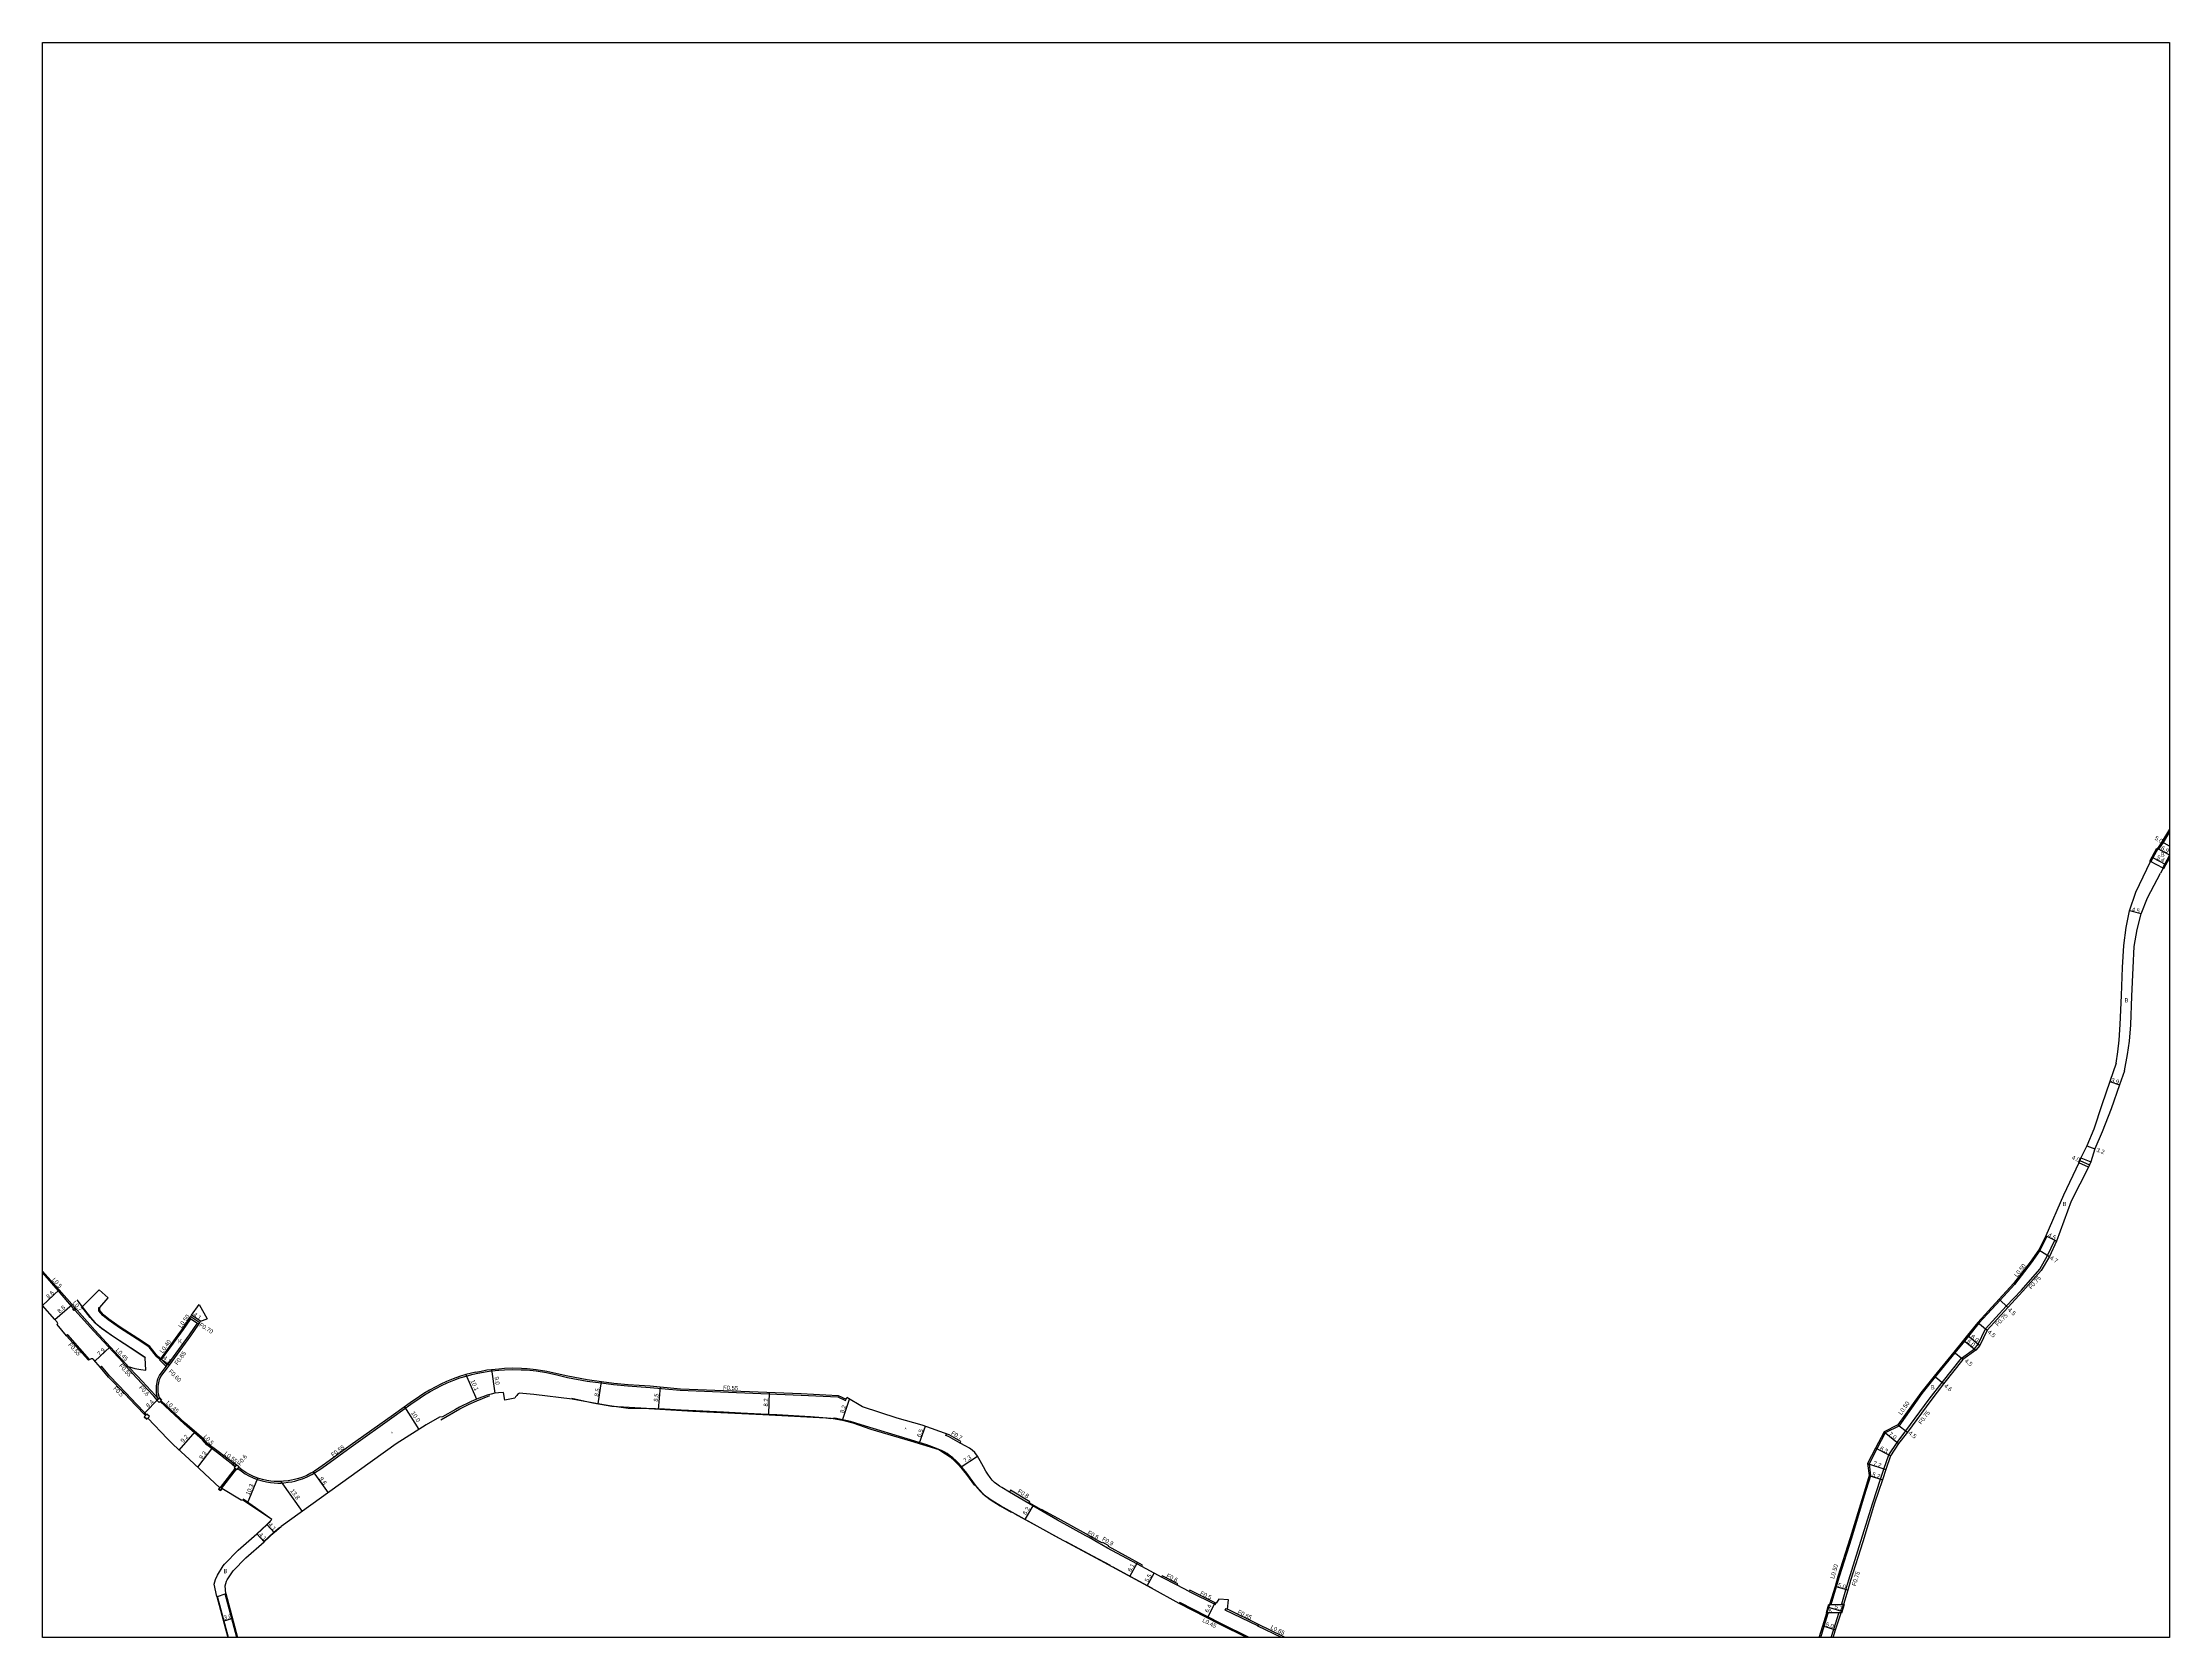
# Model space of a CAD drawing. Header units: metres. Extents: x -24000 to -21600, y -108000 to -105000.
# Drawn here: x -23200 to -22400, y -105600 to -105000 of the extents above; entities that cross this region are included whole.
import ezdxf

# ---------------------------------------------------------------- set-up
doc = ezdxf.new("R2010")
doc.units = ezdxf.units.M
doc.header["$LTSCALE"] = 2.5
for name, color, linetype in [('側溝・桝', 7, 'Continuous'), ('図郭', 7, 'Continuous'), ('幅員', 7, 'Continuous'), ('歩道・分離帯・安全施設', 7, 'Continuous'), ('舗装', 7, 'Continuous'), ('道路', 7, 'Continuous')]:
    doc.layers.add(name, color=color, linetype=linetype)
doc.styles.get("Standard").update_dxf_attribs({"font": ''})
doc.styles.add('YOKO_DECO', font='')
doc.styles.get('Standard').set_extended_font_data('@MS PGothic')
doc.styles.get('YOKO_DECO').set_extended_font_data('MS PGothic')

msp = doc.modelspace()

# ---------------------------------------------------------------- linework, layer by layer
at = {"layer": '側溝・桝'}
for points in [[(-22404.55, -105303.2), (-22404.13, -105303.48)], [(-22400, -105296.93), (-22402.41, -105300.92), (-22404.13, -105303.48)], [(-22523.29, -105587.38), (-22521.73, -105582.02), (-22520.64, -105578.3), (-22516.08, -105563.77), (-22511.63, -105549.29), (-22508.69, -105540.41), (-22507.42, -105536.63), (-22505.58, -105531.32), (-22502.48, -105526.6), (-22499.11, -105522.29), (-22490.32, -105510.34), (-22485.53, -105504.13), (-22478.18, -105494.91), (-22473.39, -105491.42), (-22472.01, -105489.72), (-22469.21, -105483.92), (-22461.37, -105475.37), (-22455.67, -105469.29), (-22448.81, -105461.47), (-22445.82, -105456.3), (-22443.15, -105450.58), (-22442.48, -105450.9)], [(-22446.52, -105448.93), (-22446.07, -105449.15), (-22448.75, -105454.47), (-22451.98, -105459.12), (-22458.26, -105467.16), (-22463.69, -105473.09), (-22471.69, -105481.82), (-22475.63, -105486.65), (-22477.13, -105488.49), (-22480.75, -105492.92), (-22488.12, -105502.01), (-22493.15, -105508.21), (-22501.79, -105520.45)], [(-23200, -105462.86), (-23194.08, -105469.6), (-23188.49, -105476.26)], [(-23187.91, -105476.88), (-23180.65, -105484.72), (-23169.67, -105496.57)], [(-23155.84, -105495.42), (-23157.05, -105494.47), (-23159.88, -105490.85), (-23162.62, -105488.95), (-23171.06, -105483.57), (-23175.33, -105480.55), (-23177.38, -105478.86), (-23178.86, -105477.15), (-23178.85, -105475.85), (-23178.45, -105475.86)], [(-23144.62, -105479.8), (-23144.21, -105480.08), (-23141.76, -105481.73), (-23141.22, -105482.09)], [(-23144.23, -105479.22), (-23140.83, -105481.51)], [(-23182.28, -105495.43), (-23190.53, -105486.12), (-23190.63, -105486.01), (-23191.03, -105486.36)], [(-23156.65, -105510.04), (-23157.19, -105508.11), (-23157.17, -105505.4), (-23156.67, -105502.72), (-23156, -105501.5), (-23153.44, -105498.07), (-23153.08, -105497.58), (-23152.76, -105497.16), (-23144.77, -105486.19), (-23141.76, -105481.73)], [(-23155.27, -105495.41), (-23148.04, -105485.49)], [(-23148.36, -105485.26), (-23148.04, -105485.49), (-23147.96, -105485.55)], [(-23147.96, -105485.55), (-23147.19, -105484.5), (-23144.21, -105480.08)], [(-23155.98, -105495.56), (-23155.84, -105495.42), (-23155.55, -105495.13)], [(-23155.98, -105495.56), (-23153.44, -105498.07)], [(-23155.55, -105495.13), (-23155.27, -105495.41), (-23153.08, -105497.58)], [(-23161.57, -105515.51), (-23164.66, -105512.25), (-23168.61, -105507.94), (-23174.74, -105501.72), (-23177.85, -105498), (-23178.24, -105498.36)], [(-23156.9, -105510.7), (-23158.13, -105509.23), (-23164.64, -105502.27), (-23169.81, -105496.69), (-23169.36, -105496.27)], [(-23167.81, -105498.06), (-23164.19, -105501.84), (-23157.68, -105508.79), (-23156.65, -105510.04)], [(-23126.55, -105536.47), (-23125.3, -105537.36), (-23123.78, -105538.39), (-23122.41, -105539.15), (-23120.83, -105539.9), (-23119.21, -105540.53), (-23117.41, -105541.05), (-23115.78, -105541.43), (-23114.23, -105541.69), (-23112.94, -105541.83), (-23111.52, -105541.92), (-23110.35, -105541.9), (-23109.26, -105541.81), (-23107.59, -105541.63), (-23106.2, -105541.42), (-23105.09, -105541.16), (-23103.57, -105540.73), (-23102.23, -105540.31), (-23100.42, -105539.55), (-23098.77, -105538.74), (-23097.36, -105537.85), (-23095.75, -105536.78), (-23093.25, -105535.02), (-23083.91, -105528.27), (-23067.72, -105516.7), (-23061.46, -105512.23), (-23057.92, -105509.81), (-23056.32, -105508.71), (-23054.2, -105507.47), (-23051.88, -105506.22), (-23049.93, -105505.27), (-23047.78, -105504.22), (-23045.36, -105503.21), (-23043, -105502.37), (-23040.66, -105501.66), (-23038.57, -105501.1), (-23036.91, -105500.76), (-23034.95, -105500.35), (-23032.81, -105499.92), (-23031.07, -105499.75), (-23028.36, -105499.5), (-23026.19, -105499.3), (-23023.06, -105499.17), (-23019.92, -105499.26), (-23017.81, -105499.37), (-23014.38, -105499.73), (-23010.4, -105500.38), (-23006.55, -105501.24), (-23002.57, -105502.17), (-22995.18, -105503.53), (-22989.84, -105504.27), (-22985.19, -105504.84), (-22979.8, -105505.35), (-22971.46, -105505.96), (-22960.14, -105507.01), (-22914.63, -105508.8), (-22900.83, -105509.52), (-22897.98, -105510.88), (-22897.74, -105510.37)], [(-23128.37, -105535.01), (-23134.22, -105530.54), (-23138.15, -105527.57), (-23139.79, -105525.63), (-23146.7, -105519.66), (-23155.75, -105511.25)], [(-22854.88, -105526.91), (-22859.28, -105524.37), (-22860.24, -105524.03), (-22860, -105523.37)], [(-22501.79, -105520.45), (-22506.96, -105523.02), (-22510.07, -105529.01), (-22513, -105534.62), (-22512.44, -105539.16), (-22514.78, -105546.78), (-22519.65, -105562.64), (-22524.22, -105577.16), (-22525.32, -105580.93), (-22527.41, -105587.69)], [(-23133.12, -105543.6), (-23127.47, -105536.36)], [(-23132.65, -105543.95), (-23127, -105536.71)], [(-22786.52, -105573.28), (-22799.4, -105566.35), (-22801.62, -105565.09), (-22802.72, -105564.48), (-22806.36, -105562.44), (-22807.61, -105561.74), (-22818.25, -105555.84), (-22829.03, -105549.65), (-22836.34, -105545.3)], [(-22773.29, -105580.32), (-22779.17, -105577.33)], [(-22768.66, -105582.71), (-22758.87, -105587.6), (-22758.64, -105587.14)], [(-22746.11, -105600), (-22756.81, -105594.7), (-22772.28, -105586.86), (-22772.48, -105587.26)], [(-22742.59, -105595.09), (-22742.88, -105595.69), (-22742.94, -105595.66), (-22755.12, -105589.71), (-22754.83, -105589.12), (-22754.27, -105589.39)], [(-22531.19, -105600), (-22529.88, -105595.75), (-22528.36, -105590.85)], [(-22528.84, -105590.7), (-22528.36, -105590.85)], [(-22527.89, -105587.54), (-22527.41, -105587.69)], [(-22527.27, -105600), (-22526.29, -105596.86), (-22524.24, -105590.52)], [(-22524.24, -105590.52), (-22523.53, -105590.75)], [(-22523.29, -105587.38), (-22522.57, -105587.59)], [(-22734.04, -105600), (-22742.88, -105595.69)]]:
    msp.add_lwpolyline(points, dxfattribs=at)
for points in [[(-23187.59, -105476.59), (-23188.08, -105477.03), (-23188.66, -105476.41), (-23188.17, -105475.96)], [(-23156.02, -105509.86), (-23155.2, -105510.72), (-23156.13, -105511.61), (-23156.95, -105510.75)], [(-23160.96, -105516.15), (-23161.57, -105515.51), (-23161.95, -105515.87), (-23161.33, -105516.52)], [(-23160.8, -105517.92), (-23159.8, -105516.92), (-23160.77, -105515.95), (-23161.77, -105516.96)], [(-23127.14, -105535.07), (-23127.59, -105535.69), (-23128.41, -105535.06), (-23127.97, -105534.46)], [(-23127.59, -105535.69), (-23128.41, -105535.06)], [(-23127.14, -105535.07), (-23127.87, -105536.07), (-23126.82, -105536.84), (-23126.08, -105535.83)], [(-23133.09, -105544.71), (-23132.57, -105544.01), (-23133.25, -105543.5), (-23133.77, -105544.19)]]:
    msp.add_lwpolyline(points, close=True, dxfattribs=at)
at = {"layer": '図郭'}
msp.add_lwpolyline([(-23200, -105000), (-22400, -105000), (-22400, -105600), (-23200, -105600)], close=True, dxfattribs=at)
at = {"layer": '幅員'}
for points in [[(-22404.55, -105303.2), (-22400, -105305.64)], [(-22400, -105302.36), (-22402.83, -105300.65)], [(-22406.36, -105306.58), (-22401.6, -105309.13)], [(-22410.64, -105327.83), (-22415, -105326.7)], [(-22422.49, -105390.89), (-22418.79, -105392.12)], [(-22431.12, -105415.04), (-22428.12, -105416.15)], [(-22433.76, -105420.63), (-22430.09, -105422.21)], [(-22449.17, -105454.21), (-22445.18, -105456.69)], [(-22442.48, -105450.9), (-22446.52, -105448.93)], [(-23200, -105475.08), (-23193.69, -105469.23)], [(-23195.36, -105480.36), (-23188.9, -105474.68)], [(-23140.53, -105481.06), (-23143.92, -105478.75)], [(-22464.06, -105472.76), (-22460.82, -105475.88)], [(-22476.02, -105486.33), (-22471.37, -105490.13)], [(-22472.07, -105481.5), (-22468.59, -105484.34)], [(-23180.3, -105496.07), (-23174.51, -105490.71)], [(-23155.55, -105495.13), (-23152.24, -105497.54)], [(-22477.66, -105495.45), (-22481.14, -105492.61)], [(-22477.52, -105488.17), (-22472.87, -105491.96)], [(-23040.81, -105501.13), (-23036.75, -105510.4)], [(-23031.12, -105499.19), (-23029.87, -105508.15)], [(-22991.06, -105512.11), (-22989.76, -105503.71)], [(-22484.94, -105504.59), (-22488.51, -105501.69)], [(-23161.95, -105515.87), (-23156.02, -105509.86)], [(-22968.37, -105514.24), (-22967.58, -105505.75)], [(-22926.85, -105515.98), (-22926.53, -105507.77)], [(-22899.17, -105518.25), (-22896.43, -105510.36)], [(-23063.87, -105513.28), (-23058.49, -105521.71)], [(-23148.58, -105529.53), (-23142.6, -105522.61)], [(-22870.11, -105526.72), (-22867.94, -105520.57)], [(-22507.33, -105522.65), (-22501.87, -105527.03)], [(-22502.12, -105520.06), (-22498.52, -105522.75)], [(-23141.61, -105535.95), (-23135.98, -105528.5)], [(-22854.42, -105535.79), (-22848.3, -105531.82)], [(-22513.52, -105534.53), (-22506.71, -105536.87)], [(-22504.9, -105531.65), (-22510.51, -105528.78)], [(-23122.93, -105549.51), (-23119.03, -105540.01)], [(-23110.38, -105541.35), (-23102.31, -105552.55)], [(-23098.24, -105537.75), (-23092.61, -105545.57)], [(-22512.95, -105539.12), (-22507.98, -105540.64)], [(-22830.44, -105555.62), (-22827.32, -105550.25)], [(-23115.62, -105557.44), (-23112.85, -105560.47)], [(-23119.45, -105560.99), (-23116.65, -105563.98)], [(-22791.02, -105577.11), (-22788.13, -105571.75)], [(-22784.56, -105580.62), (-22781.93, -105575.78)], [(-22521.01, -105582.23), (-22525.79, -105580.78)], [(-22761.82, -105592.66), (-22758.99, -105586.96)], [(-22528.21, -105588.61), (-22523.33, -105590.08)], [(-23131.72, -105593.7), (-23128.83, -105592.92)], [(-22530.36, -105595.6), (-22525.58, -105597.08)]]:
    msp.add_lwpolyline(points, dxfattribs=at)
at = {"layer": '歩道・分離帯・安全施設'}
for points in [[(-22404.42, -105303.27), (-22407.01, -105308.12)], [(-22402.52, -105310.53), (-22400, -105305.83)], [(-23187.05, -105473.03), (-23185.09, -105475.56), (-23181.96, -105479.58), (-23180.15, -105481.7), (-23177.73, -105483.69), (-23173.28, -105486.83), (-23164.84, -105492.34), (-23161.27, -105494.67)], [(-23050.14, -105518.09), (-23043.01, -105514), (-23039.54, -105512.19), (-23036.67, -105510.93), (-23031.81, -105508.92)], [(-23000.97, -105509.99), (-22992.97, -105511.74), (-22985.83, -105512.96), (-22972.8, -105513.7), (-22966.05, -105514.03), (-22959.73, -105514.31), (-22954.33, -105514.58), (-22943.85, -105515.11), (-22937.39, -105515.44), (-22929.85, -105515.83), (-22923.76, -105516.14), (-22911.11, -105516.89), (-22903.37, -105517.56)], [(-22902.61, -105517.6), (-22899.17, -105518.25), (-22895.28, -105519.26), (-22888.47, -105521.61), (-22882.12, -105523.49), (-22873.55, -105525.97), (-22862.86, -105529.31), (-22860.36, -105530.9), (-22858.66, -105532.07), (-22856.73, -105533.78), (-22855.23, -105535.3), (-22852.44, -105538.72), (-22849.52, -105542.77)], [(-22848.91, -105543.03), (-22847.3, -105544.92), (-22846.3, -105546), (-22845.26, -105546.88), (-22843.57, -105548.13), (-22839.8, -105550.53), (-22835.72, -105552.82)], [(-23124.48, -105547.9), (-23117.74, -105552.64), (-23113.7, -105555.47)], [(-23114.3, -105556.43), (-23115.52, -105557.55), (-23119.35, -105561.1)], [(-23116.76, -105563.87), (-23116.75, -105563.87), (-23112.95, -105560.36), (-23110.71, -105558.45)], [(-22834.29, -105553.52), (-22824.92, -105558.65), (-22816.21, -105563.38)], [(-22815.12, -105563.87), (-22805.12, -105569.27), (-22798.43, -105572.83)], [(-22797.44, -105573.39), (-22789.14, -105577.93), (-22782.68, -105581.46)]]:
    msp.add_lwpolyline(points, dxfattribs=at)
at = {"layer": '舗装'}
for points in [[(-23134.17, -105584.56), (-23131.33, -105583.59)], [(-22523.53, -105590.75), (-22528.84, -105590.7)], [(-22527.89, -105587.54), (-22522.57, -105587.59)]]:
    msp.add_lwpolyline(points, dxfattribs=at)
at = {"layer": '道路'}
for points in [[(-22400, -105295.96), (-22402.83, -105300.65), (-22404.55, -105303.2)], [(-22407.15, -105308.05), (-22404.55, -105303.2)], [(-22400, -105306.15), (-22402.38, -105310.6), (-22407.15, -105308.05), (-22404.55, -105303.2), (-22400, -105305.64)], [(-22420.04, -105383.9), (-22419.36, -105379.66), (-22418.97, -105375.26), (-22418.57, -105369.35), (-22418.09, -105358.54), (-22417.69, -105347.94), (-22417.21, -105339.63), (-22416.27, -105332.94), (-22415, -105326.7), (-22412.59, -105319.6), (-22407.15, -105308.05)], [(-22400, -105306.15), (-22402.38, -105310.6), (-22403.41, -105312.52)], [(-22400, -105306.15), (-22402.38, -105310.6)], [(-22402.38, -105310.6), (-22402.12, -105310.74), (-22400, -105306.78)], [(-22416.85, -105386.88), (-22415.77, -105380.72), (-22414.99, -105375.73), (-22414.57, -105369.57), (-22414.1, -105358.7), (-22413.69, -105348.14), (-22413.23, -105340.09), (-22412.1, -105333.69), (-22410.64, -105327.83), (-22408.24, -105321.72), (-22407.06, -105319.4), (-22403.41, -105312.52)], [(-22420.04, -105383.9), (-22422.49, -105390.89), (-22425.42, -105399.65), (-22428.46, -105408.74), (-22431.12, -105415.04), (-22433.28, -105419.52)], [(-22416.85, -105386.88), (-22418.79, -105392.12), (-22421.96, -105401.14), (-22425.34, -105409.74), (-22428.12, -105416.15), (-22429.61, -105421.11), (-22430.44, -105423.04), (-22437, -105435.92), (-22442.48, -105450.9), (-22445.18, -105456.69), (-22448.21, -105461.91), (-22455.1, -105469.77), (-22460.82, -105475.88), (-22468.59, -105484.34), (-22471.37, -105490.13), (-22472.87, -105491.96), (-22477.66, -105495.45), (-22484.94, -105504.59), (-22489.72, -105510.8), (-22498.52, -105522.75), (-22501.87, -105527.03), (-22504.9, -105531.65), (-22506.71, -105536.87), (-22507.98, -105540.64), (-22510.91, -105549.52), (-22515.36, -105564), (-22519.92, -105578.51), (-22521.01, -105582.23), (-22522.57, -105587.59)], [(-22434.12, -105421.45), (-22439.83, -105433.59), (-22446.52, -105448.93), (-22449.17, -105454.21), (-22452.39, -105458.83), (-22458.64, -105466.84), (-22464.06, -105472.76), (-22472.07, -105481.5), (-22476.02, -105486.33), (-22477.52, -105488.17), (-22481.14, -105492.61), (-22488.51, -105501.69), (-22493.54, -105507.91), (-22502.12, -105520.06)], [(-22433.28, -105419.52), (-22434.12, -105421.45)], [(-22434.12, -105421.45), (-22433.28, -105419.52)], [(-22429.61, -105421.11), (-22430.44, -105423.04)], [(-23167.81, -105498.06), (-23168.54, -105497.15), (-23180.32, -105484.43), (-23193.69, -105469.23), (-23200, -105462.16)], [(-23161.35, -105494.79), (-23164.92, -105492.46), (-23173.37, -105486.96), (-23177.82, -105483.81), (-23180.25, -105481.81), (-23182.08, -105479.68), (-23185.2, -105475.66), (-23185.09, -105475.56), (-23178.69, -105469.26)], [(-23178.69, -105469.26), (-23175.29, -105472.21)], [(-23194.52, -105482.32), (-23194.32, -105482.05), (-23194.28, -105481.84), (-23194.37, -105481.62), (-23194.52, -105481.38), (-23194.82, -105481.02), (-23195.06, -105480.7), (-23195.36, -105480.36), (-23200, -105475.08)], [(-23155.55, -105495.13), (-23156.77, -105494.18), (-23159.6, -105490.56), (-23162.4, -105488.62), (-23170.84, -105483.24), (-23175.09, -105480.23), (-23177.1, -105478.57), (-23178.46, -105477), (-23178.45, -105475.86), (-23175.29, -105472.21)], [(-23155.55, -105495.13), (-23148.36, -105485.26), (-23147.6, -105484.21), (-23144.62, -105479.8), (-23144.23, -105479.22), (-23143.92, -105478.75), (-23141.13, -105474.68)], [(-23141.13, -105474.68), (-23138.1, -105480.13)], [(-23113.72, -105555.68), (-23124.72, -105548.31), (-23125.29, -105548.36), (-23132.57, -105544.01), (-23133.09, -105544.71), (-23133.77, -105544.19), (-23133.37, -105543.65), (-23144.82, -105532.96), (-23150.8, -105527.52), (-23153.05, -105525.23), (-23160.44, -105517.56), (-23160.8, -105517.92), (-23161.77, -105516.96), (-23161.33, -105516.52), (-23165.04, -105512.61), (-23169, -105508.31), (-23175.13, -105502.08), (-23178.21, -105498.39), (-23180.84, -105495.46), (-23180.99, -105495.33), (-23181.12, -105495.23), (-23181.28, -105495.17), (-23181.49, -105495.16), (-23181.74, -105495.21), (-23181.95, -105495.27), (-23182.23, -105495.39), (-23182.74, -105495.72), (-23190.93, -105486.47), (-23194.52, -105482.32)], [(-23156.02, -105509.86), (-23156.54, -105508.03), (-23156.52, -105505.46), (-23156.05, -105502.94), (-23155.45, -105501.85), (-23152.97, -105498.53), (-23152.61, -105498.04), (-23152.24, -105497.54), (-23144.24, -105486.57), (-23141.22, -105482.09), (-23140.83, -105481.51), (-23140.53, -105481.06), (-23138.1, -105480.13)], [(-23161.15, -105499.45), (-23161.35, -105494.79)], [(-23167.81, -105498.06), (-23165.26, -105498.85), (-23162.97, -105499.21), (-23161.15, -105499.45)], [(-23037.02, -105500.22), (-23038.7, -105500.57), (-23040.81, -105501.13), (-23043.17, -105501.84), (-23045.56, -105502.7), (-23048.01, -105503.72), (-23050.17, -105504.77), (-23052.13, -105505.73), (-23054.47, -105506.99), (-23056.61, -105508.24), (-23058.24, -105509.35), (-23061.78, -105511.78), (-23068.04, -105516.25), (-23084.23, -105527.82), (-23093.57, -105534.57), (-23096.06, -105536.33), (-23097.66, -105537.38), (-23099.04, -105538.25), (-23100.65, -105539.04), (-23102.42, -105539.79), (-23103.73, -105540.2), (-23105.23, -105540.63), (-23106.31, -105540.88), (-23107.67, -105541.08), (-23109.31, -105541.26), (-23110.38, -105541.35), (-23111.51, -105541.37), (-23112.89, -105541.28), (-23114.15, -105541.14), (-23115.67, -105540.89), (-23117.28, -105540.52), (-23119.03, -105540.01), (-23120.61, -105539.39), (-23122.16, -105538.65), (-23123.49, -105537.91), (-23124.98, -105536.91), (-23126.22, -105536.02), (-23126.08, -105535.83), (-23127.14, -105535.07), (-23127.97, -105534.46), (-23128.04, -105534.56), (-23133.88, -105530.1), (-23137.78, -105527.15), (-23139.48, -105525.3), (-23146.39, -105519.33), (-23155.43, -105510.94), (-23155.2, -105510.72), (-23156.02, -105509.86)], [(-23037.02, -105500.22), (-23035.06, -105499.8), (-23032.89, -105499.36), (-23031.12, -105499.19), (-23028.41, -105498.94), (-23026.23, -105498.74), (-23023.06, -105498.61), (-23019.89, -105498.69), (-23017.77, -105498.81), (-23014.3, -105499.17), (-23010.29, -105499.83), (-23006.42, -105500.69), (-23002.46, -105501.62), (-22995.09, -105502.97), (-22989.76, -105503.71), (-22985.13, -105504.28), (-22979.75, -105504.78), (-22971.41, -105505.4), (-22960.1, -105506.44), (-22914.6, -105508.24), (-22900.69, -105508.96), (-22897.74, -105510.37), (-22897.45, -105509.76)], [(-23026.13, -105510.74), (-23026.61, -105507.79), (-23028.49, -105507.97), (-23029.87, -105508.15), (-23031.28, -105508.45), (-23032.77, -105508.86), (-23034.45, -105509.47), (-23036.19, -105510.16), (-23038.76, -105511.28), (-23040.49, -105512.06), (-23041.69, -105512.65), (-23043.12, -105513.41), (-23044.62, -105514.25), (-23049.57, -105517.02), (-23050.65, -105517.13)], [(-23022.34, -105510.01), (-23026.13, -105510.74)], [(-22747.12, -105600), (-22757, -105595.1), (-22772.54, -105587.23), (-22782.91, -105581.51), (-22802.11, -105571.1), (-22819.15, -105561.87), (-22839.74, -105550.53), (-22843.19, -105548.36), (-22844.92, -105547.07), (-22846.3, -105545.78), (-22847.47, -105544.55), (-22848.53, -105543.35), (-22849.47, -105542.23), (-22852.4, -105538.24), (-22855.29, -105534.73), (-22856.36, -105533.5), (-22857.66, -105532.41), (-22858.48, -105531.75), (-22859.79, -105530.83), (-22860.93, -105530.19), (-22861.68, -105529.79), (-22863.7, -105528.88), (-22867.45, -105527.54), (-22874.75, -105525.31), (-22890.47, -105520.5), (-22896.12, -105518.77), (-22901.97, -105517.49), (-22903.47, -105517.69), (-22905.43, -105517.52), (-22929.02, -105516.21), (-22955.38, -105514.99), (-22971.93, -105514.03), (-22979.67, -105513.83), (-22986.79, -105512.89), (-22991.83, -105511.97), (-23000.73, -105510.3), (-23015.22, -105508.6), (-23020.7, -105508.08), (-23020.99, -105508.32), (-23021.31, -105508.61), (-23021.61, -105508.94), (-23021.87, -105509.26), (-23022.05, -105509.52), (-23022.34, -105510.01)], [(-22854.59, -105526.33), (-22858.98, -105523.73), (-22869.11, -105520.16), (-22878.52, -105517.53), (-22891.61, -105513.27), (-22897.45, -105509.76)], [(-23050.65, -105517.13), (-23055.74, -105519.95), (-23067.02, -105527.15), (-23080.73, -105537.02), (-23110.29, -105558.29)], [(-22757.57, -105585.64), (-22758.58, -105587.05), (-22758.64, -105587.14), (-22768.44, -105582.26), (-22768.66, -105582.71), (-22773.29, -105580.32), (-22773.02, -105579.8), (-22778.91, -105576.81), (-22779.17, -105577.33), (-22780.31, -105576.67), (-22786.52, -105573.28), (-22786.25, -105572.76), (-22799.12, -105565.83), (-22798.93, -105565.48), (-22801.2, -105564.33), (-22801.33, -105564.56), (-22802.43, -105563.94), (-22806.06, -105561.9), (-22807.31, -105561.2), (-22817.96, -105555.3), (-22824.24, -105551.89), (-22824.25, -105551.88), (-22824.31, -105552), (-22828.86, -105549.36), (-22828.63, -105548.95), (-22835.93, -105544.61), (-22836.34, -105545.3), (-22839.16, -105543.59), (-22840.09, -105543.05), (-22841.09, -105542.39), (-22841.99, -105541.65), (-22842.83, -105540.81), (-22843.62, -105539.85), (-22844.43, -105538.54), (-22845.15, -105537.39), (-22846.12, -105535.75), (-22847.32, -105533.56), (-22848.3, -105531.82), (-22849.34, -105530.47), (-22850.3, -105529.54), (-22851.3, -105528.8), (-22852.7, -105528.02), (-22854.88, -105526.91), (-22854.59, -105526.33)], [(-22502.12, -105520.06), (-22507.33, -105522.65), (-22510.51, -105528.78), (-22513.52, -105534.53), (-22512.95, -105539.12), (-22515.26, -105546.63), (-22520.13, -105562.49), (-22524.7, -105577.01), (-22525.79, -105580.78), (-22527.89, -105587.54)], [(-23134.46, -105584.64), (-23135.46, -105579.9), (-23134.98, -105578.14), (-23134.21, -105576.53), (-23132.08, -105573.08), (-23131.58, -105572.43), (-23126.48, -105567.19), (-23119.45, -105560.99), (-23115.62, -105557.44), (-23113.72, -105555.68)], [(-23131.04, -105583.51), (-23131.31, -105580.52), (-23130.76, -105578.87), (-23130.52, -105578.37), (-23128.57, -105575.27), (-23128.35, -105574.99), (-23123.56, -105570.07), (-23116.65, -105563.98), (-23112.85, -105560.47), (-23110.29, -105558.29)], [(-23130.04, -105600), (-23134.17, -105584.56), (-23131.33, -105583.59), (-23126.93, -105600)], [(-23131.04, -105583.51), (-23131.33, -105583.59), (-23126.93, -105600)], [(-23126.93, -105600), (-23131.33, -105583.59), (-23131.04, -105583.51), (-23126.62, -105600)], [(-23130.04, -105600), (-23134.17, -105584.56), (-23134.46, -105584.64)], [(-23130.04, -105600), (-23134.17, -105584.56), (-23134.46, -105584.64), (-23130.35, -105600)], [(-22753.97, -105585.88), (-22757.57, -105585.64)], [(-22732.58, -105600), (-22733.6, -105599.48), (-22742.65, -105595.06), (-22754.27, -105589.39), (-22753.97, -105585.88)], [(-22531.72, -105600), (-22530.36, -105595.6), (-22528.84, -105590.7)], [(-22527.89, -105587.54), (-22528.84, -105590.7)], [(-22526.48, -105600), (-22525.58, -105597.08), (-22523.53, -105590.75)], [(-22523.53, -105590.75), (-22522.57, -105587.59)]]:
    msp.add_lwpolyline(points, dxfattribs=at)
for points in [[(-22407.41, -105307.91), (-22404.81, -105303.06), (-22404.55, -105303.2), (-22407.15, -105308.05)], [(-22434.12, -105421.45), (-22433.28, -105419.52), (-22429.61, -105421.11), (-22430.44, -105423.04)], [(-22528.84, -105590.7), (-22529.03, -105590.65), (-22528.08, -105587.49), (-22527.89, -105587.54)], [(-22527.89, -105587.54), (-22522.57, -105587.59), (-22523.53, -105590.75), (-22528.84, -105590.7)], [(-22523.53, -105590.75), (-22522.57, -105587.59), (-22522.38, -105587.65), (-22523.34, -105590.81)]]:
    msp.add_lwpolyline(points, close=True, dxfattribs=at)

# ---------------------------------------------------------------- texts
at = {"layer": '側溝・桝'}
for s, rotation, p in [('L0.50', 52.04984, (-22457.3, -105464.57)), ('L0.5', 311, (-23196.55, -105465.51)), ('F0.75', 48.77441, (-22451.94, -105469.15)), ('L0.7', 311, (-23188.84, -105474.21)), ('L0.50', 53.92306, (-23147.79, -105483.72)), ('F0.75', 46.03907, (-22464.58, -105483.06)), ('F0.70', 327.57684, (-23141.24, -105482.82)), ('F0.55', 312, (-23190.47, -105489.98)), ('L0.45', 313, (-23172.6, -105492.06)), ('L0.40', 53.92306, (-23154.8, -105493.2)), ('F0.65', 53.92306, (-23149.25, -105497.66)), ('F0.55', 313, (-23171.38, -105497.94)), ('F0.60', 315.25399, (-23152.73, -105500.08)), ('F0.5', 315, (-23173.55, -105506.48)), ('F0.6', 313, (-23163.84, -105506.1)), ('L0.45', 317, (-23153.71, -105511.99)), ('F0.55', 358, (-22944.04, -105506.84)), ('L0.50', 54.77529, (-22500.83, -105516.42)), ('F0.75', 53.64842, (-22493.32, -105520)), ('L0.5', 313, (-23139.56, -105524.59)), ('F0.55', 36, (-23090.79, -105532.13)), ('F0.7', 329, (-22858.44, -105523.55)), ('L0.55', 322.13656, (-23131.84, -105531.19)), ('F0.6', 52, (-23125.66, -105535.48)), ('F0.8', 329, (-22833.36, -105545.43)), ('F0.6', 331, (-22807.13, -105561.06)), ('F0.9', 331, (-22801.62, -105563.44)), ('F0.6', 333, (-22777.44, -105577.26)), ('L0.50', 73.74418, (-22526.14, -105578.05)), ('F0.75', 73.74418, (-22517.98, -105580.81)), ('F0.5', 334, (-22764.78, -105583.88)), ('F0.65', 334, (-22750.69, -105590.93)), ('L0.45', 333, (-22763.93, -105594.05)), ('L0.65', 334, (-22738.26, -105596.72))]:
    msp.add_text(s, height=1.6, rotation=rotation, dxfattribs=at).set_placement(p)
at = {"layer": '幅員'}
for s, rotation, p in [('5.0', 328.89516, (-22405.74, -105299.72)), ('6.9', 331.83457, (-22403.35, -105303.54)), ('5.4', 331.83472, (-22405.01, -105307.02)), ('4.5', 345.46092, (-22414.34, -105326.77)), ('3.9', 341.67203, (-22422.13, -105390.91)), ('3.2', 339.61424, (-22427.65, -105417.18)), ('4.0', 336.64746, (-22436.9, -105419.98)), ('4.5', 333.99777, (-22445.89, -105449.13)), ('4.7', 328.12311, (-22445.18, -105457.62)), ('8.6', 43, (-23197.73, -105472.63)), ('8.6', 41, (-23193.56, -105478.14)), ('4.1', 325.77505, (-23143.49, -105478.93)), ('4.5', 316.06272, (-22460.91, -105476.91)), ('6.0', 320.75887, (-22476.28, -105488.88)), ('6.0', 320.75887, (-22474.87, -105487.14)), ('4.5', 320.75256, (-22468.59, -105485.37)), ('7.9', 43, (-23178.54, -105494.21)), ('4.1', 323.91387, (-23154.84, -105495.19)), ('4.5', 320.76889, (-22477.23, -105496.19)), ('10.1', 294, (-23039.05, -105503.46)), ('9.0', 278, (-23029.98, -105501.98)), ('8.4', 45, (-23160.17, -105513.69)), ('8.5', 81, (-22990.87, -105509.44)), ('8.5', 85, (-22968.54, -105511.35)), ('8.2', 88, (-22927.19, -105513.15)), ('4.6', 320.97117, (-22484.9, -105505.65)), ('10.0', 303, (-23061.47, -105515.56)), ('8.2', 70, (-22898.71, -105515.82)), ('9.2', 49, (-23147.08, -105526.88)), ('6.5', 71, (-22869.7, -105524.82)), ('7.0', 321.21518, (-22505.78, -105523.76)), ('4.5', 323.30413, (-22498.36, -105523.44)), ('9.3', 53, (-23139.99, -105533.17)), ('7.3', 33, (-22853.02, -105534.32)), ('7.2', 341.00734, (-22511.59, -105535.09)), ('6.3', 332.898, (-22509.09, -105529.4)), ('10.3', 68, (-23122.18, -105546.64)), ('9.6', 306, (-23096.05, -105540.28)), ('5.2', 342.93995, (-22511.97, -105539.32)), ('13.8', 306, (-23106.92, -105544.85)), ('6.2', 60, (-22830.07, -105554.07)), ('4.1', 312.43925, (-23115.24, -105557.71)), ('4.1', 313.05799, (-23118.82, -105561.45)), ('6.1', 62, (-22790.58, -105575.47)), ('5.5', 61, (-22784.18, -105579.36)), ('5.0', 343.157, (-22524.9, -105580.95)), ('3.0', 14.99991, (-23131.6, -105593.4)), ('6.4', 64, (-22761.54, -105590.81)), ('5.1', 343.16877, (-22526.09, -105589.08)), ('5.0', 342.80103, (-22529.47, -105595.77))]:
    msp.add_text(s, height=1.6, rotation=rotation, dxfattribs=at).set_placement(p)
at = {"layer": '舗装'}
for s, p in [('B', (-22403.29, -105306.29)), ('B', (-22416.89, -105361.07)), ('B', (-22440.23, -105437.73)), ('K', (-23149.01, -105489.38)), ('B', (-22489.78, -105506.68)), ('B', (-23131.92, -105575.83)), ('K', (-22528.29, -105590.55))]:
    msp.add_text(s, height=1.6, dxfattribs=at).set_placement(p)
at = {"layer": '舗装', "style": 'YOKO_DECO'}
for p in [(-23068.96, -105523.23, 155.95), (-22875.74, -105521.76, 156.61)]:
    msp.add_text('A', height=0.75, dxfattribs=at).set_placement(p)

doc.saveas('drawing.dxf')
